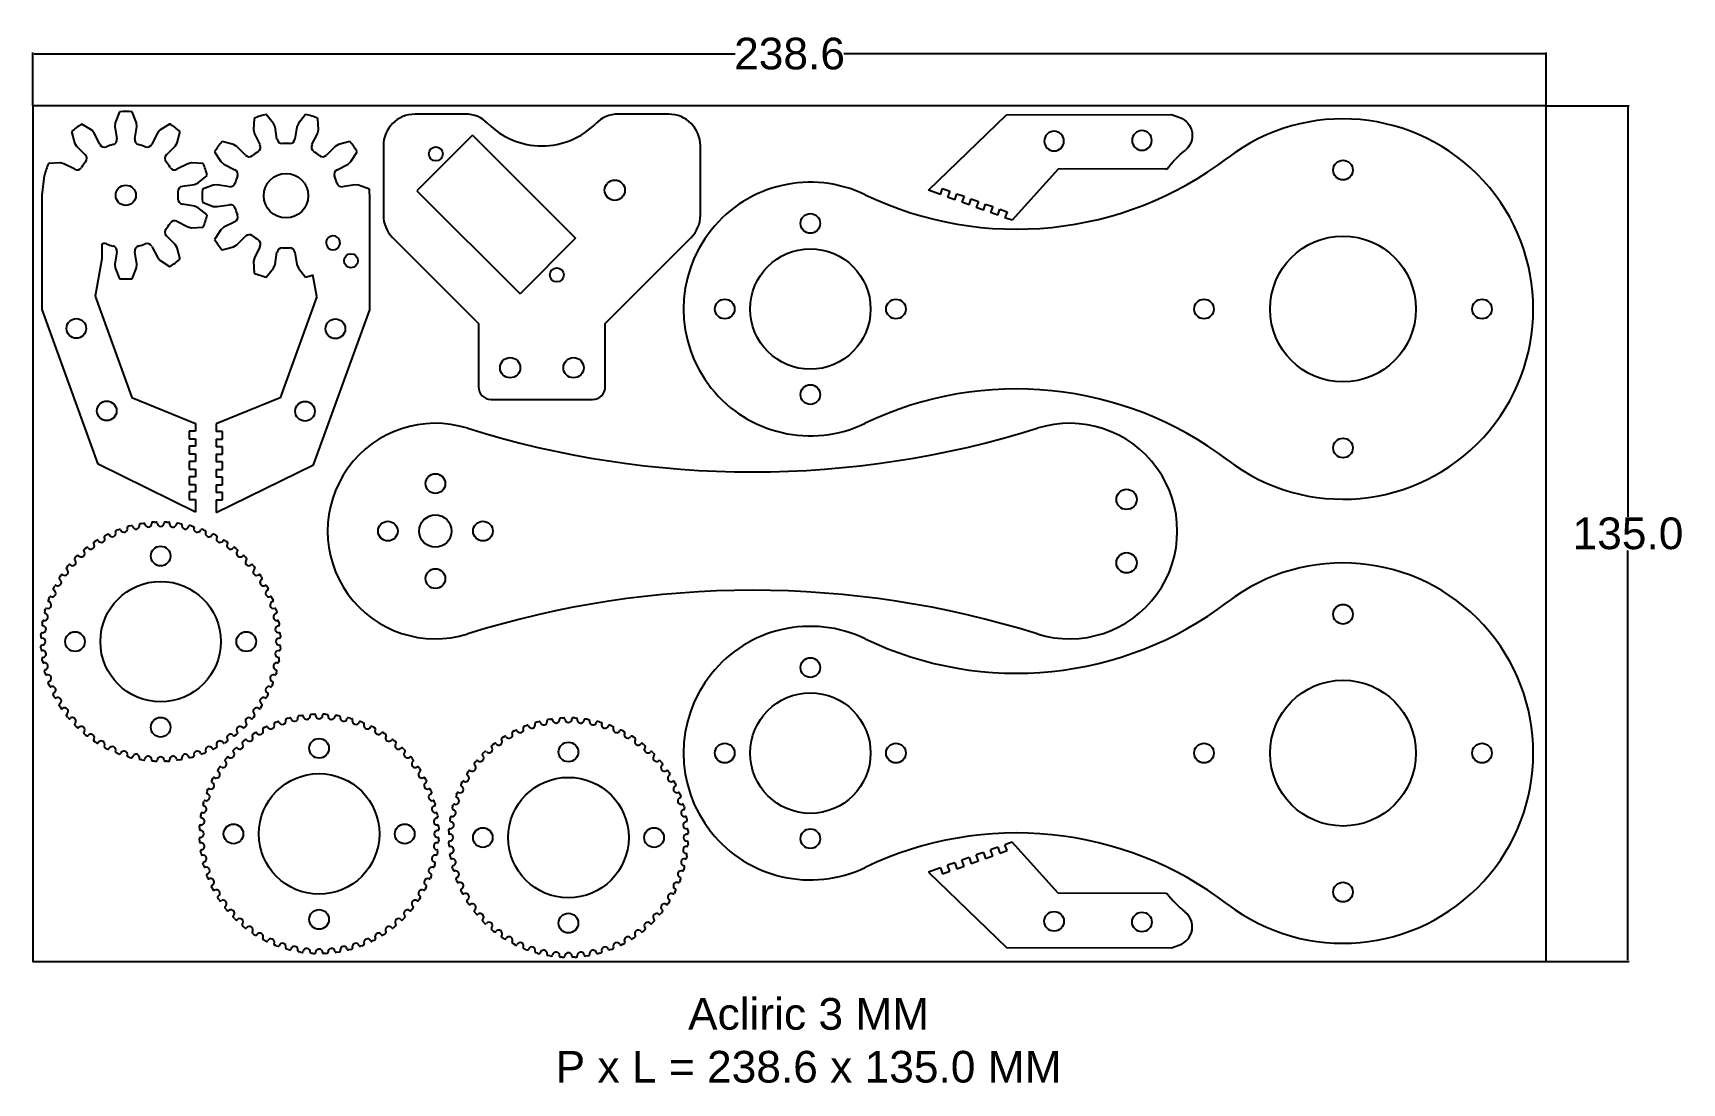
# Model space of a CAD drawing. Extents: x 6 to 266, y -12 to 153.
import ezdxf

# ---------------------------------------------------------------- set-up
doc = ezdxf.new("R2010")
doc.units = 0
doc.header["$MEASUREMENT"] = 0
doc.layers.get('0').update_dxf_attribs({"linetype": 'CONTINUOUS'})
doc.layers.get('Defpoints').update_dxf_attribs({"linetype": 'CONTINUOUS'})
doc.layers.add('Layer1', color=1, linetype='CONTINUOUS')
doc.styles.get("Standard").update_dxf_attribs({"font": 'ARIAL.TTF'})
doc.dimstyles.get("Standard").update_dxf_attribs({"dimtxt": 0.18, "dimasz": 0.18, "dimexe": 0.18, "dimexo": 0.0625, "dimgap": 0.09, "dimtad": 0, "dimtih": 1, "dimtoh": 1, "dimdec": 4, "dimzin": 0, "dimdsep": 46, "dimtxsty": 'Standard', "dimcen": 0.09, "dimadec": 0, "dimazin": 0, "dimtfac": 1, "dimtdec": 4, "dimtofl": 0, "dimtmove": 0, "dimatfit": 3, "dimfxl": 1, "dimtolj": 1, "dimtzin": 0, "dimarcsym": 0})

msp = doc.modelspace()

# ---------------------------------------------------------------- texts
at = {"layer": 'Layer1', "linetype": 'ByBlock', "insert": (79.15, 0.94), "char_height": 5, "width": 98.1786, "attachment_point": 1}
msp.add_mtext('{\\pxqc;Acliric 3 MM \\PP x L = 238.6 x 135.0 MM}', dxfattribs=at)

# ---------------------------------------------------------------- blocks, each defined once
blk = doc.blocks.new('POCKET003')
at = {"color": 0}
for p, q in [((-12.04, 12), (-20, 12)), ((20, 12), (12.04, 12)), ((-10.93, 8.7), (-19.7, -0.07)), ((-10.93, 8.7), (5.33, -7.56)), ((-25, 7), (-25, -3.93)), ((25, -3.93), (25, 7)), ((-19.7, -0.07), (-3.43, -16.33)), ((-23.54, -7.46), (-10, -21)), ((5.33, -7.56), (-3.43, -16.33)), ((10, -21), (23.54, -7.46)), ((-10, -21), (-10, -31)), ((10, -31), (10, -21)), ((-8, -33), (8, -33))]:
    blk.add_line(p, q, dxfattribs=at)
for centre, radius in [((-16.73, 5.73), 1.1), ((11.5, 0), 1.6), ((2.36, -13.36), 1.1), ((-5, -28), 1.6), ((5, -28), 1.6)]:
    blk.add_circle(centre, radius, dxfattribs=at)
for centre, radius, start, end in [((-20, 7), 5, 90, 180), ((-12.04, 7), 5, 44.9009, 90), ((0, 19), 12, 224.9009, 315.0991), ((12.04, 7), 5, 90, 135.0991), ((20, 7), 5, 0, 90), ((-20, -3.93), 5, 180, 225), ((20, -3.93), 5, 315, 0), ((-8, -31), 2, 180, 270), ((8, -31), 2, 270, 0)]:
    blk.add_arc(centre, radius, start, end, dxfattribs=at)
blk = doc.blocks.new('FILLET')
at = {"color": 0}
for p, q in [((11, 50), (-4.35, 42.45)), ((11, 48), (11, 50)), ((11, 48), (10, 48)), ((10, 48), (10, 46.8)), ((10, 46.8), (11, 46.8)), ((11, 45.6), (10, 45.6)), ((10, 45.6), (10, 44.4)), ((10, 44.4), (11, 44.4)), ((11, 45.6), (11, 46.8)), ((11, 43.2), (11, 44.4)), ((-4.35, 42.45), (-13.2, 18)), ((11, 43.2), (10, 43.2)), ((10, 43.2), (10, 42)), ((10, 42), (11, 42)), ((11, 40.8), (11, 42)), ((10, 40.8), (10, 39.6)), ((11, 40.8), (10, 40.8)), ((10, 39.6), (11, 39.6)), ((11, 38.4), (11, 39.6)), ((10, 38.4), (10, 37.2)), ((11, 38.4), (10, 38.4)), ((10, 37.2), (11, 37.2)), ((11, 36), (11, 37.2)), ((0.93, 31.89), (11, 36)), ((-4.85, 15.91), (0.93, 31.89)), ((-13.2, 18), (-13.2, 16.62)), ((-4.85, 15.91), (-4.83, 15.78))]:
    blk.add_line(p, q, dxfattribs=at)
for centre in [(-3, 34), (-7.8, 21)]:
    blk.add_circle(centre, 1.55, dxfattribs=at)
for centre, radius, start, end in [((-10.2, 16.62), 3, 180, 301.5389), ((0, 0), 16.5, 107.021, 121.5389)]:
    blk.add_arc(centre, radius, start, end, dxfattribs=at)
blk = doc.blocks.new('PAD')
at = {"color": 0}
for centre, radius in [((84, 21.92), 1.55), ((0, 13.5), 1.55), ((84, 0), 11.5), ((0, 0), 9.5), ((-13.5, 0), 1.55), ((13.5, 0), 1.55), ((62.08, 0), 1.55), ((105.92, 0), 1.55), ((0, -13.5), 1.55), ((84, -21.92), 1.55)]:
    blk.add_circle(centre, radius, dxfattribs=at)
for centre, radius, start, end in [((84, 0), 30, 232.6875, 127.3125), ((32.48, 67.6), 55, 244.3409, 307.3125), ((0, 0), 20, 64.3409, 295.6591), ((32.48, -67.6), 55, 52.6875, 115.6591)]:
    blk.add_arc(centre, radius, start, end, dxfattribs=at)
blk = doc.blocks.new('POCKET')
at = {"color": 0}
for centre, radius in [((0, 7.5), 1.55), ((109, 5), 1.6), ((-7.5, 0), 1.55), ((0, 0), 2.55), ((7.5, 0), 1.55), ((109, -5), 1.6), ((0, -7.5), 1.55)]:
    blk.add_circle(centre, radius, dxfattribs=at)
for centre, radius, start, end in [((0, 0), 17, 72.5784, 287.4216), ((50, 159.34), 150, 252.5784, 287.4216), ((100, 0), 17, 252.5784, 107.4216), ((50, -159.34), 150, 72.5784, 107.4216)]:
    blk.add_arc(centre, radius, start, end, dxfattribs=at)
blk = doc.blocks.new('*D31')
at = {"layer": 'Defpoints', "color": 0}
for p in [(5.93, 149.91), (5.93, 141.7), (244.56, 141.7)]:
    blk.add_point(p, dxfattribs=at)
at = {"layer": 'Layer1', "color": 0, "linetype": 'ByBlock', "lineweight": -2}
for p, q in [((5.93, 141.77), (5.93, 150.09)), ((6.11, 149.91), (116.68, 149.91)), ((244.38, 149.91), (133.8, 149.91)), ((244.56, 141.77), (244.56, 150.09))]:
    blk.add_line(p, q, dxfattribs=at)
at = {"layer": 'Layer1', "color": 0}
for points in [[(6.11, 149.94), (6.11, 149.88), (5.93, 149.91)], [(244.38, 149.88), (244.38, 149.94), (244.56, 149.91)]]:
    blk.add_solid(points, dxfattribs=at)
at = {"layer": 'Layer1', "color": 0, "linetype": 'ByBlock', "insert": (125.24, 149.91), "char_height": 5, "attachment_point": 5}
blk.add_mtext('\\A1;238.6', dxfattribs=at)
blk = doc.blocks.new('*D32')
at = {"layer": 'Defpoints', "color": 0}
for p in [(244.56, 141.7), (257.46, 141.7), (244.56, 6.73)]:
    blk.add_point(p, dxfattribs=at)
at = {"layer": 'Layer1', "color": 0, "linetype": 'ByBlock', "lineweight": -2}
for p, q in [((244.62, 141.7), (257.64, 141.7)), ((257.46, 141.52), (257.46, 76.86)), ((257.46, 6.91), (257.46, 71.57)), ((244.62, 6.73), (257.64, 6.73))]:
    blk.add_line(p, q, dxfattribs=at)
at = {"layer": 'Layer1', "color": 0}
for points in [[(257.49, 141.52), (257.43, 141.52), (257.46, 141.7)], [(257.43, 6.91), (257.49, 6.91), (257.46, 6.73)]]:
    blk.add_solid(points, dxfattribs=at)
at = {"layer": 'Layer1', "color": 0, "linetype": 'ByBlock', "insert": (257.46, 74.22), "char_height": 5, "attachment_point": 5}
blk.add_mtext('\\A1;135.0', dxfattribs=at)

# ---------------------------------------------------------------- dimensions: what is measured, and where the dimension line sits
at = {"layer": 'Layer1', "linetype": 'ByBlock'}
for p1, p2, distance, picture, middle in [((244.56, 141.7), (5.93, 141.7), -8.21, '*D31', (125.24, 149.91)), ((244.56, 6.73), (244.56, 141.7), -12.9, '*D32', (257.46, 74.22))]:
    dim = msp.add_aligned_dim(p1=p1, p2=p2, distance=distance, dimstyle='Standard', override={"dimtxt": 5, "dimdec": 1, "dimtmove": 2}, dxfattribs=at)
    dim.commit()
    dim.dimension.update_dxf_attribs({"geometry": picture, "text_midpoint": middle})

# ---------------------------------------------------------------- linework, layer by layer
at = {"color": 0}
for p, q in [((18.85, 138.43), (19.15, 136.51)), ((21.98, 136.51), (22.29, 138.43)), ((44.41, 136.44), (44.11, 138.36)), ((47.54, 138.36), (47.24, 136.44)), ((12.8, 135.35), (14.18, 133.97)), ((16.47, 135.64), (15.58, 137.37)), ((25.55, 137.37), (24.67, 135.64)), ((26.96, 133.97), (28.34, 135.35)), ((39.44, 133.91), (38.06, 135.28)), ((40.84, 137.3), (41.72, 135.57)), ((49.93, 135.57), (50.81, 137.3)), ((53.59, 135.28), (52.21, 133.91)), ((7.4, 127.58), (7.74, 130.72)), ((7.74, 130.72), (7.74, 130.72)), ((12.52, 131.69), (10.78, 132.57)), ((30.36, 132.57), (28.62, 131.69)), ((36.04, 132.5), (37.77, 131.62)), ((53.88, 131.62), (55.61, 132.5)), ((7.37, 127.58), (7.4, 127.58)), ((7.37, 109.58), (7.37, 127.58)), ((29.5, 129), (31.42, 129.3)), ((36.9, 128.93), (34.98, 129.23)), ((56.67, 129.23), (54.75, 128.93)), ((59.03, 127.29), (59.03, 127.52)), ((31.42, 125.87), (29.5, 126.17)), ((34.98, 125.8), (36.9, 126.1)), ((59.03, 109.52), (59.03, 127.29)), ((28.62, 123.48), (30.36, 122.6)), ((37.77, 123.41), (36.04, 122.53)), ((16.77, 119.86), (16.77, 117.58)), ((28.34, 119.82), (26.96, 121.19)), ((38.06, 119.75), (39.44, 121.12)), ((16.77, 117.58), (15.72, 111.68)), ((19.15, 118.66), (18.85, 116.74)), ((22.29, 116.74), (21.98, 118.66)), ((24.67, 119.53), (25.55, 117.8)), ((41.72, 119.46), (40.84, 117.73)), ((44.11, 116.67), (44.41, 118.59)), ((47.24, 118.59), (47.54, 116.67)), ((50.68, 111.61), (50.07, 115.01)), ((16.22, 85.14), (7.37, 109.58)), ((15.72, 111.68), (21.5, 95.69)), ((50.68, 111.61), (44.89, 95.62)), ((50.18, 85.07), (59.03, 109.52)), ((21.5, 95.69), (31.57, 91.58)), ((44.89, 95.62), (34.83, 91.52)), ((31.57, 91.58), (31.57, 90.38)), ((34.83, 91.52), (34.83, 90.32)), ((30.57, 90.38), (30.57, 89.18)), ((31.57, 90.38), (30.57, 90.38)), ((30.57, 89.18), (31.57, 89.18)), ((31.57, 89.18), (31.57, 87.98)), ((35.83, 90.32), (34.83, 90.32)), ((34.83, 89.12), (34.83, 87.92)), ((34.83, 89.12), (35.83, 89.12)), ((35.83, 89.12), (35.83, 90.32)), ((30.57, 87.98), (30.57, 86.78)), ((31.57, 87.98), (30.57, 87.98)), ((30.57, 86.78), (31.57, 86.78)), ((31.57, 86.78), (31.57, 85.58)), ((35.83, 87.92), (34.83, 87.92)), ((34.83, 86.72), (34.83, 85.52)), ((34.83, 86.72), (35.83, 86.72)), ((35.83, 86.72), (35.83, 87.92)), ((31.57, 77.58), (16.22, 85.14)), ((30.57, 85.58), (30.57, 84.38)), ((31.57, 85.58), (30.57, 85.58)), ((30.57, 84.38), (31.57, 84.38)), ((31.57, 84.38), (31.57, 83.18)), ((35.83, 85.52), (34.83, 85.52)), ((34.83, 77.52), (50.18, 85.07)), ((34.83, 84.32), (34.83, 83.12)), ((34.83, 84.32), (35.83, 84.32)), ((35.83, 84.32), (35.83, 85.52)), ((30.57, 83.18), (30.57, 81.98)), ((31.57, 83.18), (30.57, 83.18)), ((30.57, 81.98), (31.57, 81.98)), ((30.57, 80.78), (30.57, 79.58)), ((31.57, 80.78), (30.57, 80.78)), ((31.57, 81.98), (31.57, 80.78)), ((35.83, 83.12), (34.83, 83.12)), ((34.83, 81.92), (34.83, 80.72)), ((34.83, 81.92), (35.83, 81.92)), ((35.83, 80.72), (34.83, 80.72)), ((35.83, 81.92), (35.83, 83.12)), ((35.83, 79.52), (35.83, 80.72)), ((30.57, 79.58), (31.57, 79.58)), ((31.57, 79.58), (31.57, 77.58)), ((34.83, 79.52), (34.83, 77.52)), ((34.83, 79.52), (35.83, 79.52)), ((21.17, 75.42), (20.9, 75.33)), ((21.17, 75.42), (21.45, 75.48)), ((23.11, 75.83), (22.83, 75.77)), ((23.11, 75.83), (23.39, 75.86)), ((25.07, 76.04), (24.79, 76.01)), ((25.07, 76.04), (25.36, 76.04)), ((27.05, 76.04), (26.77, 76.04)), ((27.05, 76.04), (27.33, 76.01)), ((29.02, 75.83), (28.74, 75.86)), ((29.02, 75.83), (29.3, 75.77)), ((30.95, 75.42), (30.68, 75.48)), ((30.95, 75.42), (31.22, 75.33)), ((15.77, 73.02), (15.54, 72.85)), ((15.77, 73.02), (16.02, 73.16)), ((17.48, 74), (17.24, 73.86)), ((17.48, 74), (17.74, 74.12)), ((19.29, 74.81), (19.03, 74.69)), ((19.29, 74.81), (19.56, 74.9)), ((32.84, 74.81), (32.56, 74.9)), ((32.84, 74.81), (33.09, 74.69)), ((34.64, 74), (34.38, 74.12)), ((34.64, 74), (34.89, 73.86)), ((36.36, 73.02), (36.11, 73.16)), ((36.36, 73.02), (36.59, 72.85)), ((12.7, 70.53), (12.51, 70.32)), ((12.7, 70.53), (12.91, 70.72)), ((14.17, 71.85), (13.96, 71.66)), ((14.17, 71.85), (14.4, 72.02)), ((37.96, 71.85), (37.73, 72.02)), ((37.96, 71.85), (38.17, 71.66)), ((39.43, 70.53), (39.21, 70.72)), ((39.43, 70.53), (39.62, 70.32)), ((10.21, 67.46), (10.38, 67.69)), ((11.38, 69.06), (11.21, 68.83)), ((11.38, 69.06), (11.57, 69.27)), ((40.75, 69.06), (40.56, 69.27)), ((40.75, 69.06), (40.92, 68.83)), ((41.91, 67.46), (41.75, 67.69)), ((9.22, 65.75), (9.11, 65.49)), ((9.22, 65.75), (9.37, 65.99)), ((10.21, 67.46), (10.07, 67.21)), ((41.91, 67.46), (42.05, 67.21)), ((42.9, 65.75), (42.76, 65.99)), ((42.9, 65.75), (43.02, 65.49)), ((8.42, 63.94), (8.33, 63.67)), ((8.42, 63.94), (8.53, 64.2)), ((43.71, 63.94), (43.59, 64.2)), ((43.71, 63.94), (43.79, 63.67)), ((7.4, 60.12), (7.37, 59.84)), ((7.4, 60.12), (7.46, 60.4)), ((7.81, 62.06), (7.75, 61.78)), ((7.81, 62.06), (7.9, 62.33)), ((44.32, 62.06), (44.23, 62.33)), ((44.32, 62.06), (44.38, 61.78)), ((44.73, 60.12), (44.67, 60.4)), ((44.73, 60.12), (44.76, 59.84)), ((7.19, 58.15), (7.22, 58.44)), ((7.19, 58.15), (7.19, 57.87)), ((44.94, 58.15), (44.91, 58.44)), ((44.94, 58.15), (44.94, 57.87)), ((7.19, 56.18), (7.19, 56.46)), ((7.19, 56.18), (7.22, 55.89)), ((44.94, 56.18), (44.91, 55.89)), ((44.94, 56.18), (44.94, 56.46)), ((7.4, 54.21), (7.37, 54.49)), ((7.4, 54.21), (7.46, 53.93)), ((7.81, 52.27), (7.75, 52.55)), ((7.81, 52.27), (7.9, 52)), ((44.32, 52.27), (44.23, 52)), ((44.32, 52.27), (44.38, 52.55)), ((44.73, 54.21), (44.67, 53.93)), ((44.73, 54.21), (44.76, 54.49)), ((8.42, 50.39), (8.33, 50.66)), ((8.42, 50.39), (8.53, 50.13)), ((43.71, 50.39), (43.59, 50.13)), ((43.71, 50.39), (43.79, 50.66)), ((9.22, 48.59), (9.11, 48.85)), ((9.22, 48.59), (9.37, 48.34)), ((10.21, 46.87), (10.07, 47.12)), ((10.21, 46.87), (10.38, 46.64)), ((41.91, 46.87), (41.75, 46.64)), ((41.91, 46.87), (42.05, 47.12)), ((42.9, 48.59), (42.76, 48.34)), ((42.9, 48.59), (43.02, 48.85)), ((11.38, 45.27), (11.21, 45.5)), ((11.38, 45.27), (11.57, 45.06)), ((40.75, 45.27), (40.56, 45.06)), ((40.75, 45.27), (40.92, 45.5)), ((44.28, 44.48), (44.02, 44.37)), ((44.28, 44.48), (44.55, 44.57)), ((46.16, 45.09), (45.89, 45.01)), ((46.16, 45.09), (46.44, 45.15)), ((48.1, 45.51), (47.82, 45.45)), ((48.1, 45.51), (48.38, 45.54)), ((50.06, 45.71), (49.78, 45.68)), ((50.06, 45.71), (50.35, 45.71)), ((52.04, 45.71), (51.76, 45.71)), ((52.04, 45.71), (52.32, 45.68)), ((54.01, 45.51), (53.73, 45.54)), ((54.01, 45.51), (54.29, 45.45)), ((55.94, 45.09), (55.67, 45.15)), ((55.94, 45.09), (56.21, 45.01)), ((57.82, 44.48), (57.55, 44.57)), ((57.82, 44.48), (58.08, 44.37)), ((85.48, 44.51), (85.21, 44.42)), ((85.48, 44.51), (85.75, 44.57)), ((87.41, 44.92), (87.13, 44.86)), ((87.41, 44.92), (87.69, 44.95)), ((89.38, 45.13), (89.09, 45.1)), ((89.38, 45.13), (89.66, 45.13)), ((91.36, 45.13), (91.07, 45.13)), ((91.36, 45.13), (91.64, 45.1)), ((93.32, 44.92), (93.04, 44.95)), ((93.32, 44.92), (93.6, 44.86)), ((95.26, 44.51), (94.98, 44.57)), ((95.26, 44.51), (95.53, 44.42)), ((12.7, 43.8), (12.51, 44.01)), ((12.7, 43.8), (12.91, 43.61)), ((14.17, 42.48), (13.96, 42.67)), ((14.17, 42.48), (14.4, 42.31)), ((37.96, 42.48), (37.73, 42.31)), ((37.96, 42.48), (38.17, 42.67)), ((39.16, 41.53), (39.39, 41.69)), ((39.43, 43.8), (39.21, 43.61)), ((39.43, 43.8), (39.62, 44.01)), ((40.76, 42.69), (40.53, 42.52)), ((40.76, 42.69), (41.01, 42.83)), ((42.47, 43.68), (42.23, 43.54)), ((42.47, 43.68), (42.73, 43.79)), ((59.63, 43.68), (59.37, 43.79)), ((59.63, 43.68), (59.88, 43.54)), ((61.35, 42.69), (61.1, 42.83)), ((61.35, 42.69), (61.57, 42.52)), ((62.95, 41.53), (62.72, 41.69)), ((80.07, 42.11), (79.84, 41.94)), ((80.07, 42.11), (80.32, 42.25)), ((81.79, 43.1), (81.54, 42.95)), ((81.79, 43.1), (82.05, 43.21)), ((83.59, 43.9), (83.33, 43.79)), ((83.59, 43.9), (83.86, 43.99)), ((97.14, 43.9), (96.87, 43.99)), ((97.14, 43.9), (97.4, 43.79)), ((98.95, 43.1), (98.69, 43.21)), ((98.95, 43.1), (99.19, 42.95)), ((100.66, 42.11), (100.41, 42.25)), ((100.66, 42.11), (100.89, 41.94)), ((15.77, 41.32), (15.54, 41.48)), ((15.77, 41.32), (16.02, 41.17)), ((17.48, 40.33), (17.24, 40.47)), ((17.48, 40.33), (17.74, 40.21)), ((19.29, 39.52), (19.03, 39.64)), ((19.29, 39.52), (19.56, 39.43)), ((32.84, 39.52), (32.56, 39.43)), ((32.84, 39.52), (33.09, 39.64)), ((34.64, 40.33), (34.38, 40.21)), ((34.64, 40.33), (34.89, 40.47)), ((36.36, 41.32), (36.11, 41.17)), ((36.36, 41.32), (36.59, 41.48)), ((37.69, 40.2), (37.5, 39.99)), ((37.69, 40.2), (37.9, 40.39)), ((39.16, 41.53), (38.95, 41.34)), ((62.95, 41.53), (63.16, 41.34)), ((64.42, 40.2), (64.2, 40.39)), ((64.42, 40.2), (64.61, 39.99)), ((77, 39.62), (76.81, 39.41)), ((77, 39.62), (77.21, 39.81)), ((78.47, 40.94), (78.26, 40.75)), ((78.47, 40.94), (78.7, 41.11)), ((102.26, 40.94), (102.03, 41.11)), ((102.26, 40.94), (102.47, 40.75)), ((103.73, 39.62), (103.52, 39.81)), ((103.73, 39.62), (103.92, 39.41)), ((21.17, 38.91), (20.9, 39)), ((21.17, 38.91), (21.45, 38.85)), ((23.11, 38.5), (22.83, 38.56)), ((23.11, 38.5), (23.39, 38.47)), ((25.07, 38.29), (24.79, 38.32)), ((25.07, 38.29), (25.36, 38.29)), ((27.05, 38.29), (26.77, 38.29)), ((27.05, 38.29), (27.33, 38.32)), ((29.02, 38.5), (28.74, 38.47)), ((29.02, 38.5), (29.3, 38.56)), ((30.95, 38.91), (30.68, 38.85)), ((30.95, 38.91), (31.22, 39)), ((35.2, 37.13), (35.06, 36.89)), ((35.2, 37.13), (35.37, 37.36)), ((36.37, 38.73), (36.2, 38.5)), ((36.37, 38.73), (36.56, 38.94)), ((65.74, 38.73), (65.55, 38.94)), ((65.74, 38.73), (65.91, 38.5)), ((66.9, 37.13), (66.73, 37.36)), ((66.9, 37.13), (67.04, 36.89)), ((74.52, 36.55), (74.37, 36.3)), ((74.52, 36.55), (74.68, 36.78)), ((75.68, 38.15), (75.51, 37.92)), ((75.68, 38.15), (75.87, 38.36)), ((105.05, 38.15), (104.86, 38.36)), ((105.05, 38.15), (105.22, 37.92)), ((106.22, 36.55), (106.05, 36.78)), ((106.22, 36.55), (106.36, 36.3)), ((33.41, 33.61), (33.52, 33.87)), ((34.21, 35.42), (34.1, 35.16)), ((34.21, 35.42), (34.36, 35.67)), ((67.89, 35.42), (67.75, 35.67)), ((67.89, 35.42), (68.01, 35.16)), ((68.7, 33.61), (68.58, 33.87)), ((73.53, 34.84), (73.41, 34.58)), ((73.53, 34.84), (73.67, 35.08)), ((107.21, 34.84), (107.06, 35.08)), ((107.21, 34.84), (107.32, 34.58)), ((32.8, 31.73), (32.74, 31.45)), ((32.8, 31.73), (32.89, 32)), ((33.41, 33.61), (33.32, 33.34)), ((68.7, 33.61), (68.78, 33.34)), ((69.31, 31.73), (69.22, 32)), ((69.31, 31.73), (69.37, 31.45)), ((72.11, 31.15), (72.2, 31.42)), ((72.72, 33.03), (72.64, 32.76)), ((72.72, 33.03), (72.84, 33.29)), ((108.01, 33.03), (107.89, 33.29)), ((108.01, 33.03), (108.1, 32.76)), ((108.62, 31.15), (108.53, 31.42)), ((32.39, 29.8), (32.36, 29.51)), ((32.39, 29.8), (32.45, 30.07)), ((69.72, 29.8), (69.66, 30.07)), ((69.72, 29.8), (69.75, 29.51)), ((71.7, 29.21), (71.67, 28.93)), ((71.7, 29.21), (71.76, 29.49)), ((72.11, 31.15), (72.05, 30.87)), ((108.62, 31.15), (108.68, 30.87)), ((109.03, 29.21), (108.97, 29.49)), ((109.03, 29.21), (109.06, 28.93)), ((32.18, 27.83), (32.21, 28.11)), ((32.18, 27.83), (32.18, 27.55)), ((32.18, 25.85), (32.18, 26.14)), ((69.92, 27.83), (69.9, 28.11)), ((69.92, 27.83), (69.92, 27.55)), ((69.92, 25.85), (69.92, 26.14)), ((71.49, 27.25), (71.52, 27.53)), ((71.49, 27.25), (71.49, 26.96)), ((109.24, 27.25), (109.21, 27.53)), ((109.24, 27.25), (109.24, 26.96)), ((32.18, 25.85), (32.21, 25.57)), ((32.39, 23.88), (32.36, 24.17)), ((32.39, 23.88), (32.45, 23.61)), ((69.72, 23.88), (69.66, 23.61)), ((69.72, 23.88), (69.75, 24.17)), ((69.92, 25.85), (69.9, 25.57)), ((71.49, 25.27), (71.49, 25.55)), ((71.49, 25.27), (71.52, 24.99)), ((71.7, 23.3), (71.67, 23.58)), ((109.03, 23.3), (109.06, 23.58)), ((109.24, 25.27), (109.21, 24.99)), ((109.24, 25.27), (109.24, 25.55)), ((32.8, 21.95), (32.74, 22.23)), ((32.8, 21.95), (32.89, 21.68)), ((69.31, 21.95), (69.22, 21.68)), ((69.31, 21.95), (69.37, 22.23)), ((71.7, 23.3), (71.76, 23.02)), ((72.11, 21.37), (72.05, 21.64)), ((72.11, 21.37), (72.2, 21.1)), ((108.62, 21.37), (108.53, 21.1)), ((108.62, 21.37), (108.68, 21.64)), ((109.03, 23.3), (108.97, 23.02)), ((33.41, 20.07), (33.32, 20.34)), ((33.41, 20.07), (33.52, 19.81)), ((34.21, 18.26), (34.1, 18.52)), ((34.21, 18.26), (34.36, 18.01)), ((67.89, 18.26), (67.75, 18.01)), ((67.89, 18.26), (68.01, 18.52)), ((68.7, 20.07), (68.58, 19.81)), ((68.7, 20.07), (68.78, 20.34)), ((72.72, 19.49), (72.64, 19.76)), ((72.72, 19.49), (72.84, 19.23)), ((108.01, 19.49), (107.89, 19.23)), ((108.01, 19.49), (108.1, 19.76)), ((35.2, 16.55), (35.06, 16.79)), ((35.2, 16.55), (35.37, 16.32)), ((66.9, 16.55), (66.73, 16.32)), ((66.9, 16.55), (67.04, 16.79)), ((73.53, 17.68), (73.41, 17.94)), ((73.53, 17.68), (73.67, 17.43)), ((74.52, 15.96), (74.37, 16.21)), ((74.52, 15.96), (74.68, 15.73)), ((106.22, 15.96), (106.05, 15.73)), ((106.22, 15.96), (106.36, 16.21)), ((107.21, 17.68), (107.06, 17.43)), ((107.21, 17.68), (107.32, 17.94)), ((36.37, 14.95), (36.2, 15.18)), ((36.37, 14.95), (36.56, 14.74)), ((37.69, 13.48), (37.5, 13.69)), ((37.69, 13.48), (37.9, 13.29)), ((64.42, 13.48), (64.2, 13.29)), ((64.42, 13.48), (64.61, 13.69)), ((65.74, 14.95), (65.55, 14.74)), ((65.74, 14.95), (65.91, 15.18)), ((75.68, 14.36), (75.51, 14.59)), ((75.68, 14.36), (75.87, 14.15)), ((77, 12.89), (76.81, 13.11)), ((103.73, 12.89), (103.92, 13.11)), ((105.05, 14.36), (104.86, 14.15)), ((105.05, 14.36), (105.22, 14.59)), ((39.16, 12.15), (38.95, 12.34)), ((39.16, 12.15), (39.39, 11.99)), ((40.76, 10.99), (40.53, 11.16)), ((40.76, 10.99), (41.01, 10.85)), ((61.35, 10.99), (61.1, 10.85)), ((61.35, 10.99), (61.57, 11.16)), ((62.95, 12.15), (62.72, 11.99)), ((62.95, 12.15), (63.16, 12.34)), ((77, 12.89), (77.21, 12.7)), ((78.47, 11.57), (78.26, 11.76)), ((78.47, 11.57), (78.7, 11.4)), ((80.07, 10.41), (79.84, 10.58)), ((80.07, 10.41), (80.32, 10.27)), ((100.66, 10.41), (100.41, 10.27)), ((100.66, 10.41), (100.89, 10.58)), ((102.26, 11.57), (102.03, 11.4)), ((102.26, 11.57), (102.47, 11.76)), ((103.73, 12.89), (103.52, 12.7)), ((42.47, 10), (42.23, 10.14)), ((42.47, 10), (42.73, 9.89)), ((44.28, 9.2), (44.02, 9.31)), ((44.28, 9.2), (44.55, 9.11)), ((46.16, 8.59), (45.89, 8.67)), ((46.16, 8.59), (46.44, 8.53)), ((48.1, 8.17), (47.82, 8.23)), ((48.1, 8.17), (48.38, 8.14)), ((50.06, 7.97), (49.78, 8)), ((50.06, 7.97), (50.35, 7.97)), ((52.04, 7.97), (51.76, 7.97)), ((52.04, 7.97), (52.32, 8)), ((54.01, 8.17), (53.73, 8.14)), ((54.01, 8.17), (54.29, 8.23)), ((55.94, 8.59), (55.67, 8.53)), ((55.94, 8.59), (56.21, 8.67)), ((57.82, 9.2), (57.55, 9.11)), ((57.82, 9.2), (58.08, 9.31)), ((59.63, 10), (59.37, 9.89)), ((59.63, 10), (59.88, 10.14)), ((81.79, 9.42), (81.54, 9.56)), ((81.79, 9.42), (82.05, 9.3)), ((83.59, 8.61), (83.33, 8.73)), ((83.59, 8.61), (83.86, 8.53)), ((85.48, 8), (85.21, 8.09)), ((85.48, 8), (85.75, 7.94)), ((95.26, 8), (94.98, 7.94)), ((95.26, 8), (95.53, 8.09)), ((97.14, 8.61), (96.87, 8.53)), ((97.14, 8.61), (97.4, 8.73)), ((98.95, 9.42), (98.69, 9.3)), ((98.95, 9.42), (99.19, 9.56)), ((87.41, 7.59), (87.13, 7.65)), ((87.41, 7.59), (87.69, 7.56)), ((89.38, 7.39), (89.09, 7.41)), ((89.38, 7.39), (89.66, 7.39)), ((91.36, 7.39), (91.07, 7.39)), ((91.36, 7.39), (91.64, 7.41)), ((93.32, 7.59), (93.04, 7.56)), ((93.32, 7.59), (93.6, 7.65))]:
    msp.add_line(p, q, dxfattribs=at)
at = {"linetype": 'ByBlock'}
msp.add_lwpolyline([(5.93, 141.7), (5.93, 6.73), (244.56, 6.73), (244.56, 141.7)], close=True, dxfattribs=at)
at = {"color": 0}
for points in [[(19.55, 140.75), (18.9, 139.04)], [(22.24, 139.04), (21.59, 140.75)], [(15.19, 137.84), (13.65, 138.83)], [(15.58, 137.37), (15.19, 137.84)], [(18.9, 139.04), (18.85, 138.43)], [(22.29, 138.43), (22.24, 139.04)], [(25.95, 137.84), (25.55, 137.37)], [(27.48, 138.83), (25.95, 137.84)], [(40.79, 139.72), (40.69, 137.89)], [(40.69, 137.89), (40.84, 137.3)], [(43.88, 138.93), (42.72, 140.35)], [(44.11, 138.36), (43.88, 138.93)], [(47.78, 138.93), (47.54, 138.36)], [(48.93, 140.35), (47.78, 138.93)], [(50.81, 137.3), (50.96, 137.89)], [(50.96, 137.89), (50.86, 139.72)], [(12.01, 137.64), (12.48, 135.87)], [(12.48, 135.87), (12.8, 135.35)], [(28.34, 135.35), (28.66, 135.87)], [(28.66, 135.87), (29.13, 137.64)], [(37.54, 135.6), (35.77, 136.07)], [(38.06, 135.28), (37.54, 135.6)], [(54.11, 135.6), (53.59, 135.28)], [(55.88, 136.07), (54.11, 135.6)], [(10.19, 132.71), (8.36, 132.62)], [(10.78, 132.57), (10.19, 132.71)], [(30.95, 132.71), (30.36, 132.57)], [(32.77, 132.62), (30.95, 132.71)], [(34.58, 134.43), (35.57, 132.9)], [(35.57, 132.9), (36.04, 132.5)], [(55.61, 132.5), (56.08, 132.9)], [(56.08, 132.9), (57.07, 134.43)], [(31.98, 129.53), (33.4, 130.68)], [(31.42, 129.3), (31.98, 129.53)], [(34.37, 129.19), (32.66, 128.53)], [(34.98, 129.23), (34.37, 129.19)], [(57.28, 129.19), (56.67, 129.23)], [(58.99, 128.53), (57.28, 129.19)], [(31.98, 125.63), (31.42, 125.87)], [(33.4, 124.48), (31.98, 125.63)], [(32.66, 126.5), (34.37, 125.84)], [(34.37, 125.84), (34.98, 125.8)], [(30.36, 122.6), (30.95, 122.45)], [(30.95, 122.45), (32.77, 122.55)], [(36.04, 122.53), (35.57, 122.13)], [(28.66, 119.3), (28.34, 119.82)], [(35.57, 122.13), (34.58, 120.6)], [(37.54, 119.43), (38.06, 119.75)], [(25.55, 117.8), (25.95, 117.33)], [(25.95, 117.33), (27.48, 116.34)], [(29.13, 117.53), (28.66, 119.3)], [(35.77, 118.96), (37.54, 119.43)], [(40.84, 117.73), (40.69, 117.14)], [(40.69, 117.14), (40.79, 115.31)], [(18.85, 116.74), (18.9, 116.13)], [(18.9, 116.13), (19.55, 114.42)], [(21.59, 114.42), (22.24, 116.13)], [(22.24, 116.13), (22.29, 116.74)], [(42.72, 114.68), (43.88, 116.1)], [(43.88, 116.1), (44.11, 116.67)], [(47.54, 116.67), (47.78, 116.1)], [(47.78, 116.1), (48.93, 114.68)]]:
    msp.add_lwpolyline(points, dxfattribs=at)
for centre, radius in [((45.83, 127.52), 3.5), ((20.57, 127.58), 1.6), ((56.08, 117.26), 1.1), ((12.77, 106.58), 1.55), ((53.63, 106.52), 1.55), ((17.57, 93.58), 1.55), ((48.83, 93.52), 1.55), ((26.06, 70.67), 1.55), ((26.06, 57.17), 9.5), ((12.56, 57.17), 1.55), ((39.56, 57.17), 1.55), ((26.06, 43.67), 1.55), ((51.05, 40.34), 1.55), ((90.37, 39.76), 1.55), ((51.05, 26.84), 9.5), ((90.37, 26.26), 9.5), ((37.55, 26.84), 1.55), ((64.55, 26.84), 1.55), ((76.87, 26.26), 1.55), ((103.87, 26.26), 1.55), ((51.05, 13.34), 1.55), ((90.37, 12.76), 1.55)]:
    msp.add_circle(centre, radius, dxfattribs=at)
for centre, radius, start, end in [((20.57, 127.59), 13.2, 85.5845, 94.4155), ((20.57, 127.59), 13.2, 121.5845, 130.4155), ((20.57, 127.59), 13.2, 49.5845, 58.4155), ((45.83, 127.52), 13.2, 103.5845, 112.4155), ((45.83, 127.52), 13.2, 67.5845, 76.4155), ((17.2, 136.01), 0.825, 206.9868, 291.5565), ((20.57, 127.58), 8.25, 104.2072, 111.7928), ((18.34, 136.38), 0.825, 284.4435, 9.0132), ((22.8, 136.38), 0.825, 170.9868, 255.5565), ((20.57, 127.58), 8.25, 68.2072, 75.7928), ((23.93, 136.01), 0.825, 248.4435, 333.0132), ((45.82, 127.52), 13.2, 139.5845, 148.4155), ((40.99, 135.19), 0.825, 302.4435, 27.0132), ((45.23, 136.57), 0.825, 188.9868, 273.5565), ((45.83, 127.52), 8.25, 86.2072, 93.7928), ((46.42, 136.57), 0.825, 266.4435, 351.0132), ((50.67, 135.19), 0.825, 152.9868, 237.5565), ((45.83, 127.52), 13.2, 31.5845, 40.4155), ((20.57, 127.58), 8.25, 140.2072, 147.7928), ((13.59, 133.39), 0.825, 320.4435, 45.0132), ((27.54, 133.39), 0.825, 134.9868, 219.5565), ((20.57, 127.58), 8.25, 32.2072, 39.7928), ((40.02, 134.49), 0.825, 224.9868, 309.5565), ((45.83, 127.52), 8.25, 122.2072, 129.7928), ((45.83, 127.52), 8.25, 50.2072, 57.7928), ((51.63, 134.49), 0.825, 230.4435, 315.0132), ((20.57, 127.58), 13.2, 157.5845, 166.2616), ((20.57, 127.58), 13.2, 166.2616, 166.4155), ((12.89, 132.42), 0.825, 242.9868, 327.5565), ((28.25, 132.42), 0.825, 212.4435, 297.0132), ((20.57, 127.58), 13.2, 13.5845, 22.4155), ((37.4, 130.88), 0.825, 338.4435, 63.0132), ((45.83, 127.52), 8.25, 158.2072, 165.7928), ((54.25, 130.88), 0.825, 116.9868, 201.5565), ((45.83, 127.52), 8.25, 14.2072, 21.7928), ((29.62, 128.18), 0.825, 98.9868, 183.5565), ((20.57, 127.58), 8.25, 356.2072, 3.7928), ((45.82, 127.52), 13.2, 175.5845, 184.4155), ((37.03, 129.75), 0.825, 260.9868, 345.5565), ((54.62, 129.75), 0.825, 194.4435, 279.0132), ((45.83, 127.52), 13.2, 359.0342, 4.4155), ((29.62, 126.99), 0.825, 176.4435, 261.0132), ((37.03, 125.28), 0.825, 14.4435, 99.0132), ((45.83, 127.52), 8.25, 194.2072, 201.7928), ((27.54, 121.78), 0.825, 140.4435, 225.0132), ((20.57, 127.58), 8.25, 320.2072, 327.7928), ((28.25, 122.74), 0.825, 62.9868, 147.5565), ((20.57, 127.58), 13.2, 337.5845, 346.4155), ((37.4, 124.15), 0.825, 296.9868, 21.5565), ((17.2, 119.16), 0.825, 68.4435, 121.7439), ((20.57, 127.58), 8.25, 248.2072, 255.7928), ((20.57, 127.58), 8.25, 284.2072, 291.7928), ((23.93, 119.16), 0.825, 26.9868, 111.5565), ((45.82, 127.51), 13.2, 211.5845, 220.4155), ((40.02, 120.54), 0.825, 50.4435, 135.0132), ((45.83, 127.52), 8.25, 230.2072, 237.7928), ((40.99, 119.84), 0.825, 332.9868, 57.5565), ((53.25, 120.09), 1.1, 134.7569, 180), ((53.25, 120.09), 1.1, 180, 322.9126), ((53.25, 120.09), 1.1, 322.9126, 134.7569), ((18.34, 118.79), 0.825, 350.9868, 75.5565), ((22.8, 118.79), 0.825, 104.4435, 189.0132), ((20.57, 127.58), 13.2, 301.5845, 310.4155), ((45.23, 118.46), 0.825, 86.4435, 171.0132), ((45.83, 127.52), 8.25, 266.2072, 273.7928), ((46.42, 118.46), 0.825, 8.9868, 93.5565), ((45.83, 127.51), 13.2, 247.5845, 256.4155), ((45.83, 127.51), 13.2, 283.5845, 288.76), ((20.57, 127.58), 13.2, 265.5845, 274.4155), ((21.48, 75.33), 0.15, 12, 102), ((22.17, 75.48), 0.555, 192, 12), ((22.86, 75.63), 0.15, 102, 192), ((23.4, 75.71), 0.15, 6, 96), ((24.11, 75.79), 0.555, 186, 6), ((24.81, 75.86), 0.15, 96, 186), ((25.36, 75.89), 0.15, 0, 90), ((26.06, 75.89), 0.555, 180, 0), ((26.77, 75.89), 0.15, 90, 180), ((27.32, 75.86), 0.15, 354, 84), ((28.02, 75.79), 0.555, 174, 354), ((28.72, 75.71), 0.15, 84, 174), ((29.27, 75.63), 0.15, 348, 78), ((29.96, 75.48), 0.555, 168, 348), ((30.64, 75.33), 0.15, 78, 168), ((15.63, 72.73), 0.15, 126, 216), ((16.09, 73.03), 0.15, 30, 120), ((16.7, 73.38), 0.555, 210, 30), ((17.31, 73.73), 0.15, 120, 210), ((17.8, 73.98), 0.15, 24, 114), ((18.45, 74.27), 0.555, 204, 24), ((19.09, 74.56), 0.15, 114, 204), ((19.61, 74.75), 0.15, 18, 108), ((20.28, 74.97), 0.555, 198, 18), ((20.95, 75.19), 0.15, 108, 198), ((31.18, 75.19), 0.15, 342, 72), ((31.85, 74.97), 0.555, 162, 342), ((32.52, 74.75), 0.15, 72, 162), ((33.03, 74.56), 0.15, 336, 66), ((33.68, 74.27), 0.555, 156, 336), ((34.32, 73.98), 0.15, 66, 156), ((35.42, 73.38), 0.555, 150, 330), ((34.81, 73.73), 0.15, 330, 60), ((36.03, 73.03), 0.15, 60, 150), ((36.5, 72.73), 0.15, 324, 54), ((12.62, 70.22), 0.15, 138, 228), ((13.01, 70.61), 0.15, 42, 132), ((13.53, 71.08), 0.555, 222, 42), ((14.06, 71.55), 0.15, 132, 222), ((14.49, 71.9), 0.15, 36, 126), ((15.06, 72.31), 0.555, 216, 36), ((37.07, 72.31), 0.555, 144, 324), ((37.64, 71.9), 0.15, 54, 144), ((38.59, 71.08), 0.555, 138, 318), ((38.07, 71.55), 0.15, 318, 48), ((39.11, 70.61), 0.15, 48, 138), ((39.5, 70.22), 0.15, 312, 42), ((10.5, 67.6), 0.15, 54, 144), ((10.92, 68.17), 0.555, 234, 54), ((11.33, 68.74), 0.15, 144, 234), ((11.68, 69.17), 0.15, 48, 138), ((12.15, 69.69), 0.555, 228, 48), ((39.98, 69.69), 0.555, 132, 312), ((40.45, 69.17), 0.15, 42, 132), ((41.21, 68.17), 0.555, 126, 306), ((40.79, 68.74), 0.15, 306, 36), ((41.62, 67.6), 0.15, 36, 126), ((8.96, 64.78), 0.555, 246, 66), ((9.25, 65.43), 0.15, 156, 246), ((9.5, 65.92), 0.15, 60, 150), ((9.85, 66.53), 0.555, 240, 60), ((10.2, 67.14), 0.15, 150, 240), ((42.28, 66.53), 0.555, 120, 300), ((41.92, 67.14), 0.15, 300, 30), ((42.63, 65.92), 0.15, 30, 120), ((43.17, 64.78), 0.555, 114, 294), ((42.88, 65.43), 0.15, 294, 24), ((8.04, 62.28), 0.15, 72, 162), ((8.26, 62.95), 0.555, 252, 72), ((8.47, 63.62), 0.15, 162, 252), ((8.67, 64.14), 0.15, 66, 156), ((43.87, 62.95), 0.555, 108, 288), ((43.45, 64.14), 0.15, 24, 114), ((43.65, 63.62), 0.15, 288, 18), ((44.09, 62.28), 0.15, 18, 108), ((7.52, 59.82), 0.15, 174, 264), ((7.6, 60.37), 0.15, 78, 168), ((7.75, 61.06), 0.555, 258, 78), ((7.9, 61.75), 0.15, 168, 258), ((44.38, 61.06), 0.555, 102, 282), ((44.23, 61.75), 0.15, 282, 12), ((44.52, 60.37), 0.15, 12, 102), ((44.61, 59.82), 0.15, 276, 6), ((7.34, 57.87), 0.15, 180, 270), ((7.37, 58.42), 0.15, 84, 174), ((7.34, 57.17), 0.555, 270, 90), ((7.44, 59.12), 0.555, 264, 84), ((44.68, 59.12), 0.555, 96, 276), ((44.79, 57.17), 0.555, 90, 270), ((44.76, 58.42), 0.15, 6, 96), ((44.79, 57.87), 0.15, 270, 0), ((7.34, 56.46), 0.15, 90, 180), ((7.37, 55.91), 0.15, 186, 276), ((7.52, 54.51), 0.15, 96, 186), ((7.44, 55.21), 0.555, 276, 96), ((44.68, 55.21), 0.555, 84, 264), ((44.61, 54.51), 0.15, 354, 84), ((44.76, 55.91), 0.15, 264, 354), ((44.79, 56.46), 0.15, 0, 90), ((7.6, 53.96), 0.15, 192, 282), ((7.75, 53.27), 0.555, 282, 102), ((7.9, 52.58), 0.15, 102, 192), ((44.38, 53.27), 0.555, 78, 258), ((44.23, 52.58), 0.15, 348, 78), ((44.52, 53.96), 0.15, 258, 348), ((8.04, 52.05), 0.15, 198, 288), ((8.26, 51.38), 0.555, 288, 108), ((8.47, 50.71), 0.15, 108, 198), ((8.67, 50.19), 0.15, 204, 294), ((8.96, 49.55), 0.555, 294, 114), ((43.17, 49.55), 0.555, 66, 246), ((43.87, 51.38), 0.555, 72, 252), ((43.45, 50.19), 0.15, 246, 336), ((43.65, 50.71), 0.15, 342, 72), ((44.09, 52.05), 0.15, 252, 342), ((9.25, 48.91), 0.15, 114, 204), ((9.5, 48.42), 0.15, 210, 300), ((9.85, 47.8), 0.555, 300, 120), ((10.2, 47.19), 0.15, 120, 210), ((42.28, 47.8), 0.555, 60, 240), ((41.92, 47.19), 0.15, 330, 60), ((42.63, 48.42), 0.15, 240, 330), ((42.88, 48.91), 0.15, 336, 66), ((10.5, 46.73), 0.15, 216, 306), ((10.92, 46.16), 0.555, 306, 126), ((11.33, 45.59), 0.15, 126, 216), ((11.68, 45.16), 0.15, 222, 312), ((12.15, 44.64), 0.555, 312, 132), ((12.62, 44.11), 0.15, 132, 222), ((39.98, 44.64), 0.555, 48, 228), ((39.5, 44.11), 0.15, 318, 48), ((40.45, 45.16), 0.15, 228, 318), ((41.21, 46.16), 0.555, 54, 234), ((40.79, 45.59), 0.15, 324, 54), ((41.62, 46.73), 0.15, 234, 324), ((44.08, 44.23), 0.15, 114, 204), ((44.6, 44.43), 0.15, 18, 108), ((45.27, 44.65), 0.555, 198, 18), ((45.94, 44.86), 0.15, 108, 198), ((46.47, 45.01), 0.15, 12, 102), ((47.16, 45.15), 0.555, 192, 12), ((47.85, 45.3), 0.15, 102, 192), ((48.39, 45.39), 0.15, 6, 96), ((49.1, 45.46), 0.555, 186, 6), ((49.8, 45.53), 0.15, 96, 186), ((50.35, 45.56), 0.15, 0, 90), ((51.05, 45.56), 0.555, 180, 0), ((51.76, 45.56), 0.15, 90, 180), ((52.31, 45.53), 0.15, 354, 84), ((53.01, 45.46), 0.555, 174, 354), ((53.71, 45.39), 0.15, 84, 174), ((54.26, 45.3), 0.15, 348, 78), ((54.94, 45.15), 0.555, 168, 348), ((55.63, 45.01), 0.15, 78, 168), ((56.17, 44.86), 0.15, 342, 72), ((56.84, 44.65), 0.555, 162, 342), ((57.51, 44.43), 0.15, 72, 162), ((58.02, 44.23), 0.15, 336, 66), ((84.58, 44.06), 0.555, 198, 18), ((85.25, 44.28), 0.15, 108, 198), ((85.78, 44.42), 0.15, 12, 102), ((86.47, 44.57), 0.555, 192, 12), ((87.16, 44.72), 0.15, 102, 192), ((87.71, 44.8), 0.15, 6, 96), ((88.41, 44.88), 0.555, 186, 6), ((89.11, 44.95), 0.15, 96, 186), ((89.66, 44.98), 0.15, 0, 90), ((90.37, 44.98), 0.555, 180, 0), ((91.07, 44.98), 0.15, 90, 180), ((91.62, 44.95), 0.15, 354, 84), ((92.32, 44.88), 0.555, 174, 354), ((93.02, 44.8), 0.15, 84, 174), ((93.57, 44.72), 0.15, 348, 78), ((94.26, 44.57), 0.555, 168, 348), ((94.95, 44.42), 0.15, 78, 168), ((95.48, 44.28), 0.15, 342, 72), ((96.15, 44.06), 0.555, 162, 342), ((13.01, 43.72), 0.15, 228, 318), ((13.53, 43.25), 0.555, 318, 138), ((14.06, 42.78), 0.15, 138, 228), ((14.49, 42.43), 0.15, 234, 324), ((15.06, 42.02), 0.555, 324, 144), ((15.63, 41.6), 0.15, 144, 234), ((37.07, 42.02), 0.555, 36, 216), ((36.5, 41.6), 0.15, 306, 36), ((37.64, 42.43), 0.15, 216, 306), ((38.59, 43.25), 0.555, 42, 222), ((38.07, 42.78), 0.15, 312, 42), ((39.11, 43.72), 0.15, 222, 312), ((39.48, 41.57), 0.15, 36, 126), ((40.05, 41.99), 0.555, 216, 36), ((40.62, 42.4), 0.15, 126, 216), ((41.08, 42.7), 0.15, 30, 120), ((41.69, 43.05), 0.555, 210, 30), ((42.3, 43.41), 0.15, 120, 210), ((42.79, 43.66), 0.15, 24, 114), ((43.44, 43.94), 0.555, 204, 24), ((58.67, 43.94), 0.555, 156, 336), ((59.31, 43.66), 0.15, 66, 156), ((60.41, 43.05), 0.555, 150, 330), ((59.8, 43.41), 0.15, 330, 60), ((61.02, 42.7), 0.15, 60, 150), ((62.06, 41.99), 0.555, 144, 324), ((61.49, 42.4), 0.15, 324, 54), ((62.63, 41.57), 0.15, 54, 144), ((79.36, 41.4), 0.555, 216, 36), ((79.93, 41.82), 0.15, 126, 216), ((80.39, 42.12), 0.15, 30, 120), ((81.01, 42.47), 0.555, 210, 30), ((81.62, 42.82), 0.15, 120, 210), ((82.11, 43.07), 0.15, 24, 114), ((82.75, 43.36), 0.555, 204, 24), ((83.4, 43.65), 0.15, 114, 204), ((83.91, 43.85), 0.15, 18, 108), ((96.82, 43.85), 0.15, 72, 162), ((97.34, 43.65), 0.15, 336, 66), ((97.98, 43.36), 0.555, 156, 336), ((98.63, 43.07), 0.15, 66, 156), ((99.73, 42.47), 0.555, 150, 330), ((99.12, 42.82), 0.15, 330, 60), ((100.34, 42.12), 0.15, 60, 150), ((101.37, 41.4), 0.555, 144, 324), ((100.8, 41.82), 0.15, 324, 54), ((16.09, 41.3), 0.15, 240, 330), ((16.7, 40.95), 0.555, 330, 150), ((17.31, 40.6), 0.15, 150, 240), ((17.8, 40.35), 0.15, 246, 336), ((18.45, 40.06), 0.555, 336, 156), ((19.09, 39.78), 0.15, 156, 246), ((19.61, 39.58), 0.15, 252, 342), ((20.28, 39.36), 0.555, 342, 162), ((20.95, 39.14), 0.15, 162, 252), ((22.17, 38.85), 0.555, 348, 168), ((24.11, 38.55), 0.555, 354, 174), ((28.02, 38.55), 0.555, 6, 186), ((29.96, 38.85), 0.555, 12, 192), ((31.18, 39.14), 0.15, 288, 18), ((31.85, 39.36), 0.555, 18, 198), ((32.52, 39.58), 0.15, 198, 288), ((33.03, 39.78), 0.15, 294, 24), ((33.68, 40.06), 0.555, 24, 204), ((34.32, 40.35), 0.15, 204, 294), ((35.42, 40.95), 0.555, 30, 210), ((34.81, 40.6), 0.15, 300, 30), ((36.03, 41.3), 0.15, 210, 300), ((37.14, 39.37), 0.555, 228, 48), ((37.61, 39.89), 0.15, 138, 228), ((38, 40.28), 0.15, 42, 132), ((38.52, 40.75), 0.555, 222, 42), ((39.05, 41.23), 0.15, 132, 222), ((63.58, 40.75), 0.555, 138, 318), ((63.06, 41.23), 0.15, 318, 48), ((64.1, 40.28), 0.15, 48, 138), ((64.97, 39.37), 0.555, 132, 312), ((64.49, 39.89), 0.15, 312, 42), ((76.45, 38.79), 0.555, 228, 48), ((76.92, 39.31), 0.15, 138, 228), ((77.31, 39.7), 0.15, 42, 132), ((77.84, 40.17), 0.555, 222, 42), ((78.36, 40.64), 0.15, 132, 222), ((78.79, 40.99), 0.15, 36, 126), ((101.94, 40.99), 0.15, 54, 144), ((102.89, 40.17), 0.555, 138, 318), ((102.37, 40.64), 0.15, 318, 48), ((103.42, 39.7), 0.15, 48, 138), ((104.28, 38.79), 0.555, 132, 312), ((103.81, 39.31), 0.15, 312, 42), ((21.48, 39), 0.15, 258, 348), ((22.86, 38.71), 0.15, 168, 258), ((23.4, 38.62), 0.15, 264, 354), ((24.81, 38.47), 0.15, 174, 264), ((25.36, 38.44), 0.15, 270, 0), ((26.06, 38.44), 0.555, 0, 180), ((26.77, 38.44), 0.15, 180, 270), ((27.32, 38.47), 0.15, 276, 6), ((28.72, 38.62), 0.15, 186, 276), ((29.27, 38.71), 0.15, 282, 12), ((30.64, 39), 0.15, 192, 282), ((34.84, 36.2), 0.555, 240, 60), ((35.19, 36.81), 0.15, 150, 240), ((35.49, 37.27), 0.15, 54, 144), ((35.91, 37.85), 0.555, 234, 54), ((36.32, 38.42), 0.15, 144, 234), ((36.67, 38.84), 0.15, 48, 138), ((65.44, 38.84), 0.15, 42, 132), ((66.2, 37.85), 0.555, 126, 306), ((65.78, 38.42), 0.15, 306, 36), ((66.61, 37.27), 0.15, 36, 126), ((67.27, 36.2), 0.555, 120, 300), ((66.91, 36.81), 0.15, 300, 30), ((74.81, 36.69), 0.15, 54, 144), ((75.22, 37.26), 0.555, 234, 54), ((75.63, 37.83), 0.15, 144, 234), ((75.98, 38.26), 0.15, 48, 138), ((104.75, 38.26), 0.15, 42, 132), ((105.51, 37.26), 0.555, 126, 306), ((105.1, 37.83), 0.15, 306, 36), ((105.93, 36.69), 0.15, 36, 126), ((33.66, 33.81), 0.15, 66, 156), ((33.95, 34.46), 0.555, 246, 66), ((34.23, 35.1), 0.15, 156, 246), ((34.49, 35.59), 0.15, 60, 150), ((67.62, 35.59), 0.15, 30, 120), ((68.16, 34.46), 0.555, 114, 294), ((67.87, 35.1), 0.15, 294, 24), ((68.44, 33.81), 0.15, 24, 114), ((73.26, 33.87), 0.555, 246, 66), ((73.55, 34.52), 0.15, 156, 246), ((73.8, 35.01), 0.15, 60, 150), ((74.15, 35.62), 0.555, 240, 60), ((74.5, 36.23), 0.15, 150, 240), ((106.58, 35.62), 0.555, 120, 300), ((106.23, 36.23), 0.15, 300, 30), ((106.93, 35.01), 0.15, 30, 120), ((107.47, 33.87), 0.555, 114, 294), ((107.18, 34.52), 0.15, 294, 24), ((32.74, 30.73), 0.555, 258, 78), ((32.89, 31.42), 0.15, 168, 258), ((33.03, 31.96), 0.15, 72, 162), ((33.25, 32.63), 0.555, 252, 72), ((33.46, 33.3), 0.15, 162, 252), ((68.86, 32.63), 0.555, 108, 288), ((68.64, 33.3), 0.15, 288, 18), ((69.37, 30.73), 0.555, 102, 282), ((69.08, 31.96), 0.15, 18, 108), ((69.22, 31.42), 0.15, 282, 12), ((72.34, 31.37), 0.15, 72, 162), ((72.56, 32.04), 0.555, 252, 72), ((72.78, 32.71), 0.15, 162, 252), ((72.98, 33.23), 0.15, 66, 156), ((108.17, 32.04), 0.555, 108, 288), ((107.76, 33.23), 0.15, 24, 114), ((107.95, 32.71), 0.15, 288, 18), ((108.39, 31.37), 0.15, 18, 108), ((32.51, 29.5), 0.15, 174, 264), ((32.43, 28.8), 0.555, 264, 84), ((32.59, 30.04), 0.15, 78, 168), ((69.67, 28.8), 0.555, 96, 276), ((69.51, 30.04), 0.15, 12, 102), ((69.6, 29.5), 0.15, 276, 6), ((71.82, 28.92), 0.15, 174, 264), ((71.75, 28.21), 0.555, 264, 84), ((71.91, 29.46), 0.15, 78, 168), ((72.05, 30.15), 0.555, 258, 78), ((72.2, 30.84), 0.15, 168, 258), ((108.68, 30.15), 0.555, 102, 282), ((108.99, 28.21), 0.555, 96, 276), ((108.53, 30.84), 0.15, 282, 12), ((108.83, 29.46), 0.15, 12, 102), ((108.91, 28.92), 0.15, 276, 6), ((32.33, 27.55), 0.15, 180, 270), ((32.33, 26.14), 0.15, 90, 180), ((32.36, 28.1), 0.15, 84, 174), ((32.33, 26.84), 0.555, 270, 90), ((69.77, 26.84), 0.555, 90, 270), ((69.75, 28.1), 0.15, 6, 96), ((69.77, 27.55), 0.15, 270, 0), ((69.77, 26.14), 0.15, 0, 90), ((71.64, 26.96), 0.15, 180, 270), ((71.67, 27.51), 0.15, 84, 174), ((71.64, 26.26), 0.555, 270, 90), ((109.09, 26.26), 0.555, 90, 270), ((109.06, 27.51), 0.15, 6, 96), ((109.09, 26.96), 0.15, 270, 0), ((32.36, 25.58), 0.15, 186, 276), ((32.51, 24.18), 0.15, 96, 186), ((32.43, 24.88), 0.555, 276, 96), ((32.59, 23.64), 0.15, 192, 282), ((32.74, 22.95), 0.555, 282, 102), ((69.37, 22.95), 0.555, 78, 258), ((69.67, 24.88), 0.555, 84, 264), ((69.51, 23.64), 0.15, 258, 348), ((69.6, 24.18), 0.15, 354, 84), ((69.75, 25.58), 0.15, 264, 354), ((71.64, 25.55), 0.15, 90, 180), ((71.67, 25), 0.15, 186, 276), ((71.82, 23.6), 0.15, 96, 186), ((71.75, 24.3), 0.555, 276, 96), ((108.99, 24.3), 0.555, 84, 264), ((108.91, 23.6), 0.15, 354, 84), ((109.06, 25), 0.15, 264, 354), ((109.09, 25.55), 0.15, 0, 90), ((32.89, 22.26), 0.15, 102, 192), ((33.03, 21.73), 0.15, 198, 288), ((33.25, 21.05), 0.555, 288, 108), ((68.86, 21.05), 0.555, 72, 252), ((69.08, 21.73), 0.15, 252, 342), ((69.22, 22.26), 0.15, 348, 78), ((71.91, 23.05), 0.15, 192, 282), ((72.05, 22.37), 0.555, 282, 102), ((72.2, 21.68), 0.15, 102, 192), ((72.34, 21.14), 0.15, 198, 288), ((72.56, 20.47), 0.555, 288, 108), ((108.17, 20.47), 0.555, 72, 252), ((108.68, 22.37), 0.555, 78, 258), ((108.39, 21.14), 0.15, 252, 342), ((108.53, 21.68), 0.15, 348, 78), ((108.83, 23.05), 0.15, 258, 348), ((33.46, 20.38), 0.15, 108, 198), ((33.66, 19.87), 0.15, 204, 294), ((33.95, 19.23), 0.555, 294, 114), ((34.23, 18.58), 0.15, 114, 204), ((68.16, 19.23), 0.555, 66, 246), ((67.87, 18.58), 0.15, 336, 66), ((68.44, 19.87), 0.15, 246, 336), ((68.64, 20.38), 0.15, 342, 72), ((72.78, 19.8), 0.15, 108, 198), ((72.98, 19.29), 0.15, 204, 294), ((73.26, 18.64), 0.555, 294, 114), ((107.47, 18.64), 0.555, 66, 246), ((107.76, 19.29), 0.15, 246, 336), ((107.95, 19.8), 0.15, 342, 72), ((34.49, 18.09), 0.15, 210, 300), ((34.84, 17.48), 0.555, 300, 120), ((35.19, 16.87), 0.15, 120, 210), ((35.49, 16.41), 0.15, 216, 306), ((35.91, 15.84), 0.555, 306, 126), ((66.2, 15.84), 0.555, 54, 234), ((66.61, 16.41), 0.15, 234, 324), ((67.27, 17.48), 0.555, 60, 240), ((66.91, 16.87), 0.15, 330, 60), ((67.62, 18.09), 0.15, 240, 330), ((73.55, 18), 0.15, 114, 204), ((73.8, 17.51), 0.15, 210, 300), ((74.15, 16.9), 0.555, 300, 120), ((74.5, 16.29), 0.15, 120, 210), ((74.81, 15.82), 0.15, 216, 306), ((75.22, 15.25), 0.555, 306, 126), ((105.51, 15.25), 0.555, 54, 234), ((105.93, 15.82), 0.15, 234, 324), ((106.58, 16.9), 0.555, 60, 240), ((106.23, 16.29), 0.15, 330, 60), ((106.93, 17.51), 0.15, 240, 330), ((107.18, 18), 0.15, 336, 66), ((36.32, 15.27), 0.15, 126, 216), ((36.67, 14.84), 0.15, 222, 312), ((37.14, 14.31), 0.555, 312, 132), ((37.61, 13.79), 0.15, 132, 222), ((38, 13.4), 0.15, 228, 318), ((38.52, 12.93), 0.555, 318, 138), ((63.58, 12.93), 0.555, 42, 222), ((64.1, 13.4), 0.15, 222, 312), ((64.97, 14.31), 0.555, 48, 228), ((64.49, 13.79), 0.15, 318, 48), ((65.44, 14.84), 0.15, 228, 318), ((65.78, 15.27), 0.15, 324, 54), ((75.63, 14.68), 0.15, 126, 216), ((75.98, 14.25), 0.15, 222, 312), ((76.45, 13.73), 0.555, 312, 132), ((76.92, 13.21), 0.15, 132, 222), ((104.28, 13.73), 0.555, 48, 228), ((103.81, 13.21), 0.15, 318, 48), ((104.75, 14.25), 0.15, 228, 318), ((105.1, 14.68), 0.15, 324, 54), ((39.05, 12.45), 0.15, 138, 228), ((39.48, 12.11), 0.15, 234, 324), ((40.05, 11.69), 0.555, 324, 144), ((40.62, 11.28), 0.15, 144, 234), ((41.08, 10.98), 0.15, 240, 330), ((41.69, 10.63), 0.555, 330, 150), ((60.41, 10.63), 0.555, 30, 210), ((61.02, 10.98), 0.15, 210, 300), ((62.06, 11.69), 0.555, 36, 216), ((61.49, 11.28), 0.15, 306, 36), ((62.63, 12.11), 0.15, 216, 306), ((63.06, 12.45), 0.15, 312, 42), ((77.31, 12.82), 0.15, 228, 318), ((77.84, 12.34), 0.555, 318, 138), ((78.36, 11.87), 0.15, 138, 228), ((78.79, 11.53), 0.15, 234, 324), ((79.36, 11.11), 0.555, 324, 144), ((79.93, 10.7), 0.15, 144, 234), ((81.01, 10.04), 0.555, 330, 150), ((99.73, 10.04), 0.555, 30, 210), ((101.37, 11.11), 0.555, 36, 216), ((100.8, 10.7), 0.15, 306, 36), ((101.94, 11.53), 0.15, 216, 306), ((102.89, 12.34), 0.555, 42, 222), ((102.37, 11.87), 0.15, 312, 42), ((103.42, 12.82), 0.15, 222, 312), ((42.3, 10.27), 0.15, 150, 240), ((42.79, 10.02), 0.15, 246, 336), ((43.44, 9.74), 0.555, 336, 156), ((44.08, 9.45), 0.15, 156, 246), ((44.6, 9.25), 0.15, 252, 342), ((45.27, 9.03), 0.555, 342, 162), ((45.94, 8.82), 0.15, 162, 252), ((46.47, 8.67), 0.15, 258, 348), ((47.16, 8.53), 0.555, 348, 168), ((47.85, 8.38), 0.15, 168, 258), ((48.39, 8.29), 0.15, 264, 354), ((49.1, 8.22), 0.555, 354, 174), ((49.8, 8.15), 0.15, 174, 264), ((50.35, 8.12), 0.15, 270, 0), ((51.05, 8.12), 0.555, 0, 180), ((51.76, 8.12), 0.15, 180, 270), ((52.31, 8.15), 0.15, 276, 6), ((53.01, 8.22), 0.555, 6, 186), ((53.71, 8.29), 0.15, 186, 276), ((54.26, 8.38), 0.15, 282, 12), ((54.94, 8.53), 0.555, 12, 192), ((55.63, 8.67), 0.15, 192, 282), ((56.17, 8.82), 0.15, 288, 18), ((56.84, 9.03), 0.555, 18, 198), ((57.51, 9.25), 0.15, 198, 288), ((58.02, 9.45), 0.15, 294, 24), ((58.67, 9.74), 0.555, 24, 204), ((59.31, 10.02), 0.15, 204, 294), ((59.8, 10.27), 0.15, 300, 30), ((80.39, 10.4), 0.15, 240, 330), ((81.62, 9.69), 0.15, 150, 240), ((82.11, 9.44), 0.15, 246, 336), ((82.75, 9.15), 0.555, 336, 156), ((83.4, 8.87), 0.15, 156, 246), ((83.91, 8.67), 0.15, 252, 342), ((84.58, 8.45), 0.555, 342, 162), ((85.25, 8.23), 0.15, 162, 252), ((85.78, 8.09), 0.15, 258, 348), ((86.47, 7.94), 0.555, 348, 168), ((87.16, 7.8), 0.15, 168, 258), ((88.41, 7.64), 0.555, 354, 174), ((90.37, 7.54), 0.555, 0, 180), ((92.32, 7.64), 0.555, 6, 186), ((93.57, 7.8), 0.15, 282, 12), ((94.26, 7.94), 0.555, 12, 192), ((94.95, 8.09), 0.15, 192, 282), ((95.48, 8.23), 0.15, 288, 18), ((96.15, 8.45), 0.555, 18, 198), ((96.82, 8.67), 0.15, 198, 288), ((97.34, 8.87), 0.15, 294, 24), ((97.98, 9.15), 0.555, 24, 204), ((98.63, 9.44), 0.15, 204, 294), ((99.12, 9.69), 0.15, 300, 30), ((100.34, 10.4), 0.15, 210, 300), ((87.71, 7.71), 0.15, 264, 354), ((89.11, 7.56), 0.15, 174, 264), ((89.66, 7.54), 0.15, 270, 0), ((91.07, 7.54), 0.15, 180, 270), ((91.62, 7.56), 0.15, 276, 6), ((93.02, 7.71), 0.15, 186, 276)]:
    msp.add_arc(centre, radius, start, end, dxfattribs=at)

# ---------------------------------------------------------------- block references
at = {"color": 0, "xscale": -1, "rotation": 70.1975920047426}
msp.add_blockref('FILLET', (197.93, 121.79), dxfattribs=at)
at = {"color": 0}
for name, p, rotation in [('PAD', (128.52, 109.64), 360), ('PAD', (128.52, 39.58), 360), ('FILLET', (197.93, 27.39), 109.8024079952574)]:
    msp.add_blockref(name, p, dxfattribs=dict(at, rotation=rotation))
for name, p in [('POCKET003', (86.18, 128.38)), ('POCKET', (69.39, 74.61))]:
    msp.add_blockref(name, p, dxfattribs=at)

msp.set_redraw_order([(e.dxf.handle, doc.entitydb.next_handle()) for e in msp.query("TEXT MTEXT ATTDEF DIMENSION ARC_DIMENSION")])  # texts and dimensions are drawn at this point

doc.saveas('drawing.dxf')
